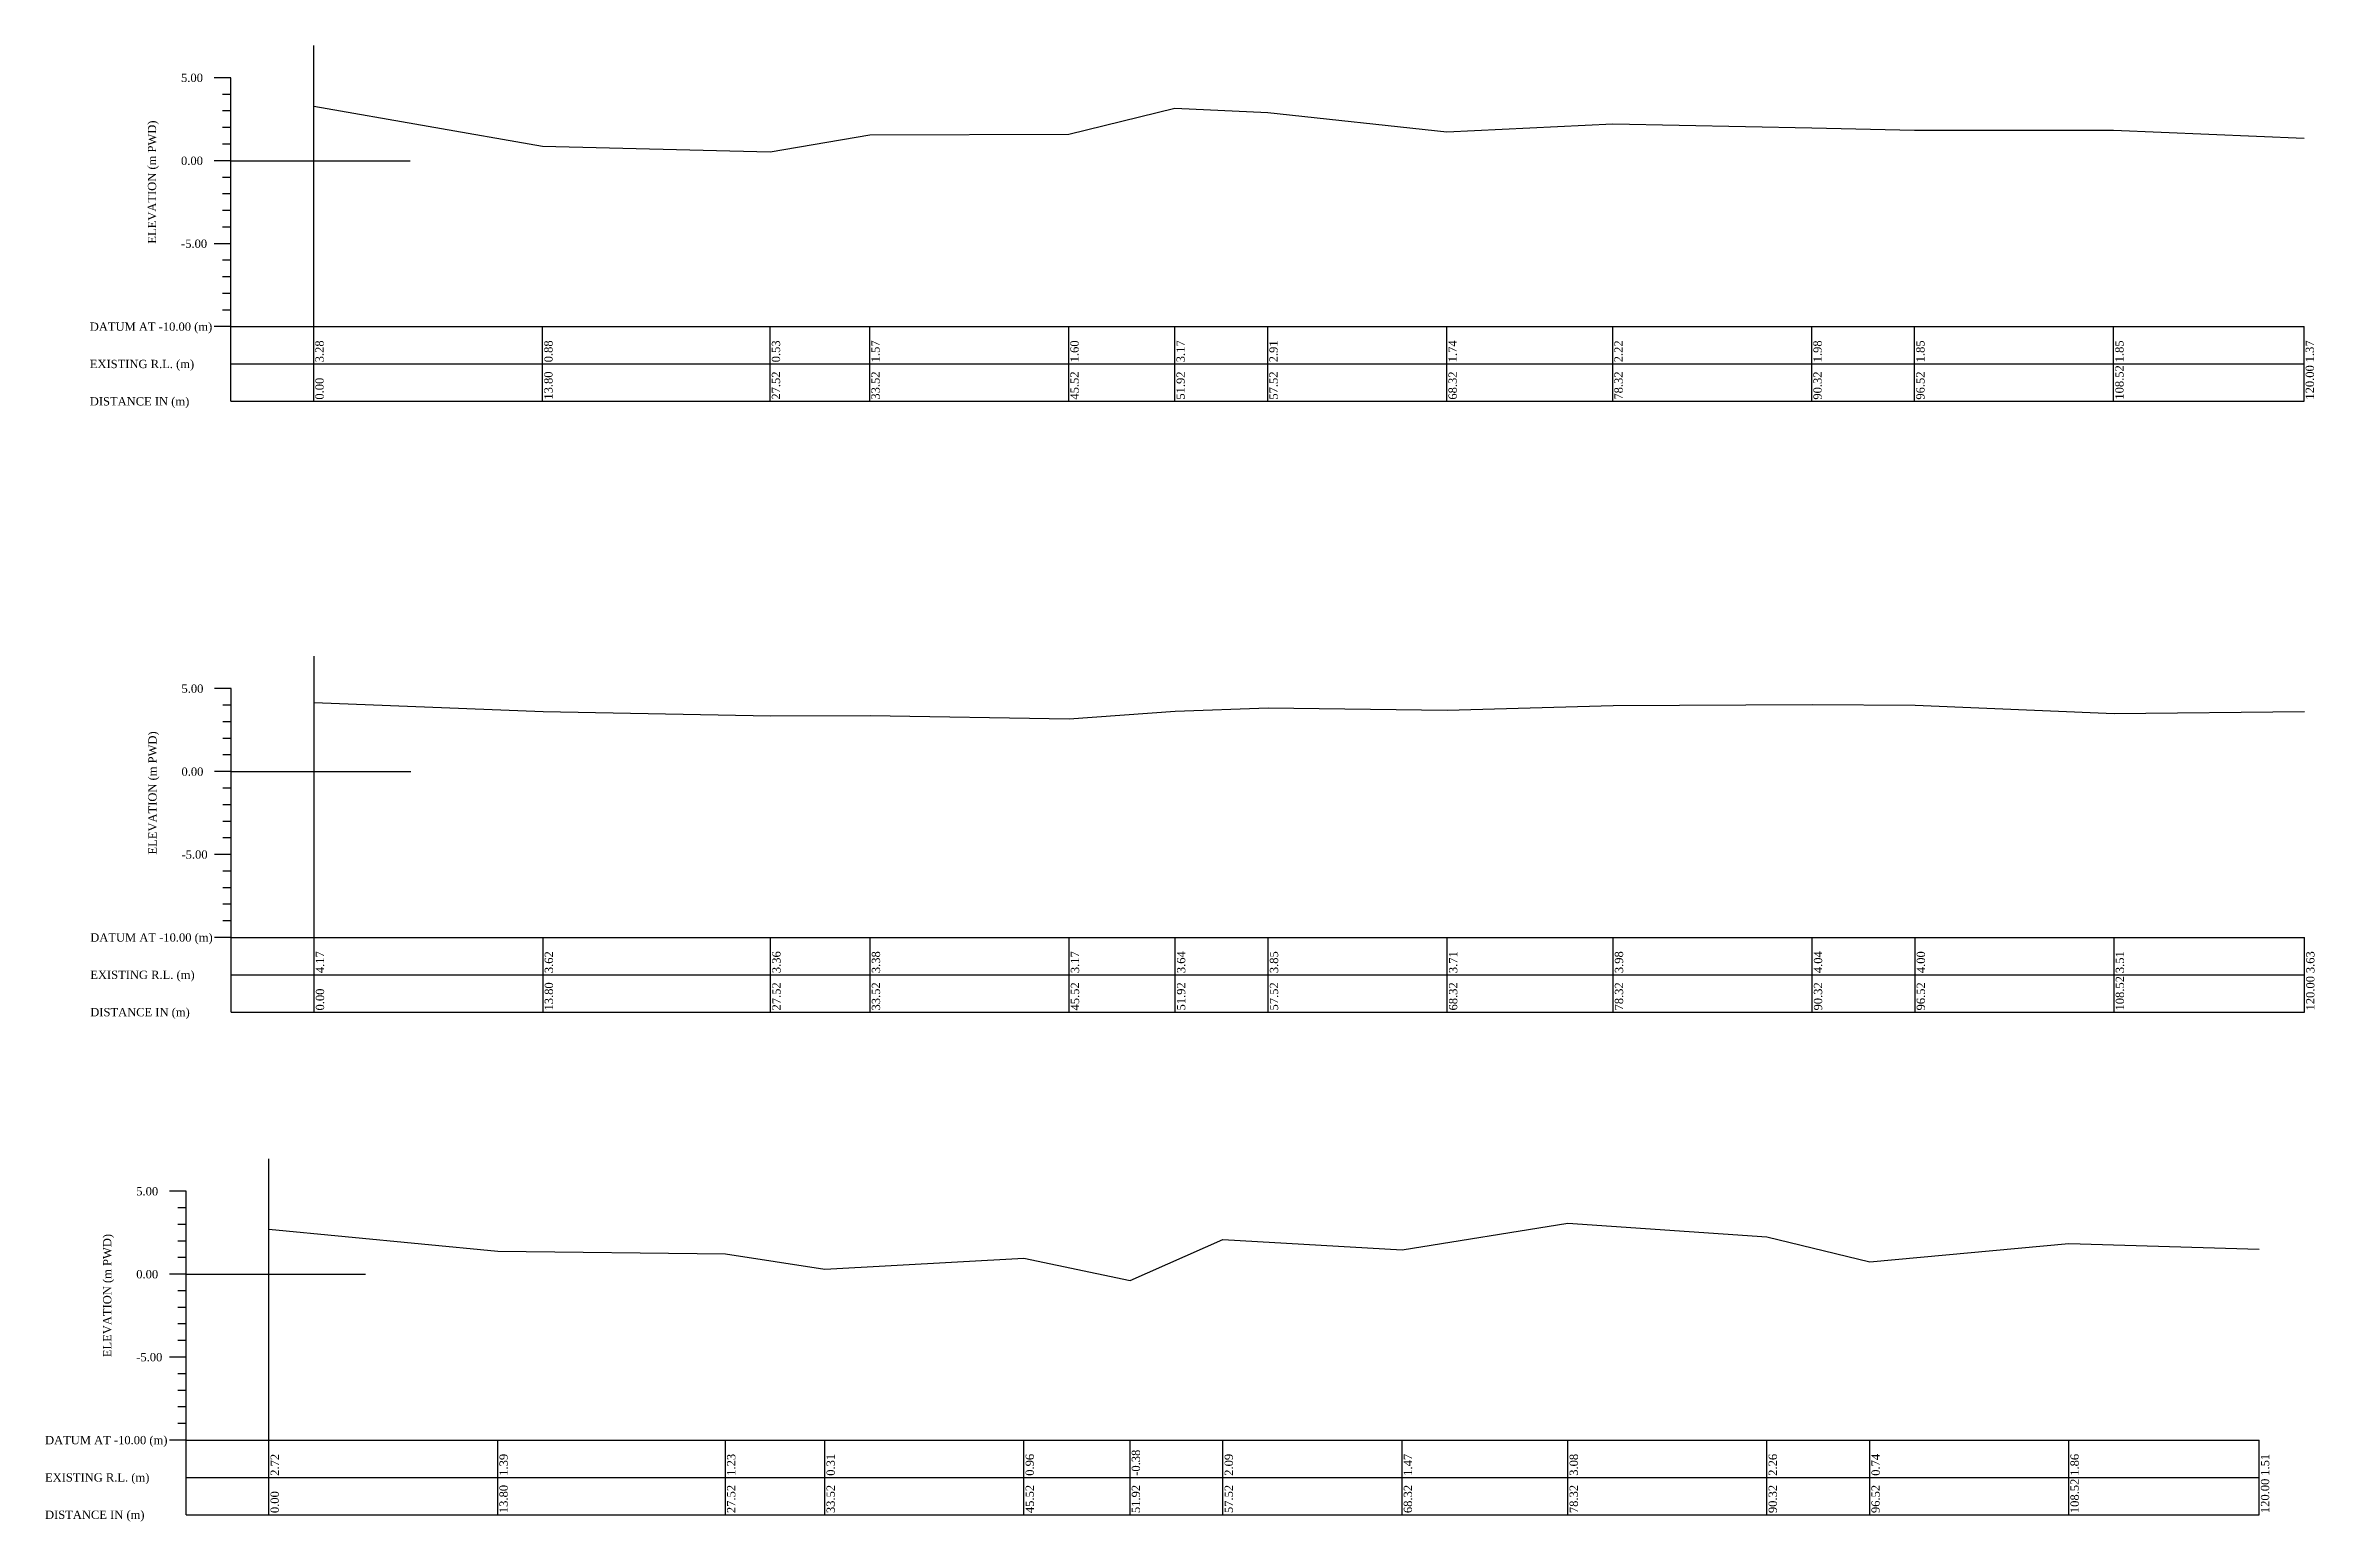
# Model space of a CAD drawing. Header units: metres. Extents: x -148477 to 168932, y -55673 to -2736.
# Drawn here: x -25330.7 to -25193.9, y -16776.9 to -16687.9 of the extents above; entities that cross this region are included whole.
import ezdxf

# ---------------------------------------------------------------- set-up
doc = ezdxf.new("R2010")
doc.units = ezdxf.units.M
doc.styles.add('liza', font='times.ttf', dxfattribs={"height": 2})

msp = doc.modelspace()

# ---------------------------------------------------------------- texts
at = {"linetype": 'Continuous', "lineweight": -3, "ltscale": 0.5, "char_height": 0.5, "attachment_point": 1, "style": 'liza'}
for s, insert, width in [('5.00', (-25322.5472, -16689.6517), 2), ('0.00', (-25322.5472, -16694.6517), 2), ('-5.00', (-25322.5472, -16699.6517), 2), ('DATUM AT -10.00 (m)', (-25328.0472, -16704.6517), 7.5), ('EXISTING R.L. (m)', (-25328.0472, -16706.9017), 7.5), ('DISTANCE IN (m)', (-25328.0472, -16709.1517), 7.5), ('5.00', (-25322.5195, -16726.4714), 2), ('0.00', (-25322.5195, -16731.4714), 2), ('-5.00', (-25322.5195, -16736.4714), 2), ('DATUM AT -10.00 (m)', (-25328.0195, -16741.4714), 7.5), ('EXISTING R.L. (m)', (-25328.0195, -16743.7214), 7.5), ('DISTANCE IN (m)', (-25328.0195, -16745.9714), 7.5), ('5.00', (-25325.2469, -16756.7678), 2), ('0.00', (-25325.2469, -16761.7678), 2), ('-5.00', (-25325.2469, -16766.7678), 2), ('DATUM AT -10.00 (m)', (-25330.7469, -16771.7678), 7.5), ('EXISTING R.L. (m)', (-25330.7469, -16774.0178), 7.5), ('DISTANCE IN (m)', (-25330.7469, -16776.2678), 7.5)]:
    msp.add_mtext(s, dxfattribs=dict(at, insert=insert, width=width))
at = {"linetype": 'Continuous', "lineweight": -3, "ltscale": 0.5, "char_height": 0.5, "attachment_point": 1, "rotation": 90, "style": 'liza'}
for s, insert, width in [('ELEVATION (m PWD)', (-25324.5472, -16699.9017), 10), ('3.28', (-25314.4472, -16707.0517), 2.15), ('0.88', (-25300.6472, -16707.0517), 2.15), ('0.53', (-25286.9272, -16707.0517), 2.15), ('1.57', (-25280.9272, -16707.0517), 2.15), ('1.60', (-25268.9272, -16707.0517), 2.15), ('3.17', (-25262.5272, -16707.0517), 2.15), ('2.91', (-25256.9272, -16707.0517), 2.15), ('1.74', (-25246.1272, -16707.0517), 2.15), ('2.22', (-25236.1272, -16707.0517), 2.15), ('1.98', (-25224.1272, -16707.0517), 2.15), ('1.85', (-25217.9272, -16707.0517), 2.15), ('1.85', (-25205.9272, -16707.0517), 2.15), ('1.37', (-25194.4472, -16707.0517), 2.15), ('0.00', (-25314.4472, -16709.3017), 2.15), ('13.80', (-25300.6472, -16709.3017), 2.15), ('27.52', (-25286.9272, -16709.3017), 2.15), ('33.52', (-25280.9272, -16709.3017), 2.15), ('45.52', (-25268.9272, -16709.3017), 2.15), ('51.92', (-25262.5272, -16709.3017), 2.15), ('57.52', (-25256.9272, -16709.3017), 2.15), ('68.32', (-25246.1272, -16709.3017), 2.15), ('78.32', (-25236.1272, -16709.3017), 2.15), ('90.32', (-25224.1272, -16709.3017), 2.15), ('96.52', (-25217.9272, -16709.3017), 2.15), ('108.52', (-25205.9272, -16709.3017), 2.15), ('120.00', (-25194.4472, -16709.3017), 2.15), ('ELEVATION (m PWD)', (-25324.5195, -16736.7214), 10), ('4.17', (-25314.4195, -16743.8714), 2.15), ('3.62', (-25300.6195, -16743.8714), 2.15), ('3.36', (-25286.8995, -16743.8714), 2.15), ('3.38', (-25280.8995, -16743.8714), 2.15), ('3.17', (-25268.8995, -16743.8714), 2.15), ('3.64', (-25262.4995, -16743.8714), 2.15), ('3.85', (-25256.8995, -16743.8714), 2.15), ('3.71', (-25246.0995, -16743.8714), 2.15), ('3.98', (-25236.0995, -16743.8714), 2.15), ('4.04', (-25224.0995, -16743.8714), 2.15), ('4.00', (-25217.8995, -16743.8714), 2.15), ('3.51', (-25205.8995, -16743.8714), 2.15), ('3.63', (-25194.4195, -16743.8714), 2.15), ('0.00', (-25314.4195, -16746.1214), 2.15), ('13.80', (-25300.6195, -16746.1214), 2.15), ('27.52', (-25286.8995, -16746.1214), 2.15), ('33.52', (-25280.8995, -16746.1214), 2.15), ('45.52', (-25268.8995, -16746.1214), 2.15), ('51.92', (-25262.4995, -16746.1214), 2.15), ('57.52', (-25256.8995, -16746.1214), 2.15), ('68.32', (-25246.0995, -16746.1214), 2.15), ('78.32', (-25236.0995, -16746.1214), 2.15), ('90.32', (-25224.0995, -16746.1214), 2.15), ('96.52', (-25217.8995, -16746.1214), 2.15), ('108.52', (-25205.8995, -16746.1214), 2.15), ('120.00', (-25194.4195, -16746.1214), 2.15), ('ELEVATION (m PWD)', (-25327.2469, -16767.0178), 10), ('2.72', (-25317.1469, -16774.1678), 2.15), ('1.39', (-25303.3469, -16774.1678), 2.15), ('1.23', (-25289.6269, -16774.1678), 2.15), ('0.31', (-25283.6269, -16774.1678), 2.15), ('0.96', (-25271.6269, -16774.1678), 2.15), ('-0.38', (-25265.2269, -16774.1678), 2.15), ('2.09', (-25259.6269, -16774.1678), 2.15), ('1.47', (-25248.8269, -16774.1678), 2.15), ('3.08', (-25238.8269, -16774.1678), 2.15), ('2.26', (-25226.8269, -16774.1678), 2.15), ('0.74', (-25220.6269, -16774.1678), 2.15), ('1.86', (-25208.6269, -16774.1678), 2.15), ('1.51', (-25197.1469, -16774.1678), 2.15), ('13.80', (-25303.3469, -16776.4178), 2.15), ('27.52', (-25289.6269, -16776.4178), 2.15), ('33.52', (-25283.6269, -16776.4178), 2.15), ('45.52', (-25271.6269, -16776.4178), 2.15), ('51.92', (-25265.2269, -16776.4178), 2.15), ('57.52', (-25259.6269, -16776.4178), 2.15), ('68.32', (-25248.8269, -16776.4178), 2.15), ('78.32', (-25238.8269, -16776.4178), 2.15), ('90.32', (-25226.8269, -16776.4178), 2.15), ('96.52', (-25220.6269, -16776.4178), 2.15), ('108.52', (-25208.6269, -16776.4178), 2.15), ('120.00', (-25197.1469, -16776.4178), 2.15), ('0.00', (-25317.1469, -16776.4178), 2.15)]:
    msp.add_mtext(s, dxfattribs=dict(at, insert=insert, width=width))

# ---------------------------------------------------------------- linework, layer by layer
at = {"linetype": 'Continuous', "lineweight": -3, "ltscale": 0.5}
for p, q in [((-25314.5472, -16704.9017), (-25314.5472, -16687.9486)), ((-25319.5472, -16689.9017), (-25320.5472, -16689.9017)), ((-25319.5472, -16709.4017), (-25319.5472, -16689.9017)), ((-25319.5472, -16690.9017), (-25320.0472, -16690.9017)), ((-25319.5472, -16691.9017), (-25320.0472, -16691.9017)), ((-25319.5472, -16692.9017), (-25320.0472, -16692.9017)), ((-25319.5472, -16693.9017), (-25320.0472, -16693.9017)), ((-25319.5472, -16694.9017), (-25320.5472, -16694.9017)), ((-25319.5472, -16694.9017), (-25308.7251, -16694.9017)), ((-25319.5472, -16695.9017), (-25320.0472, -16695.9017)), ((-25319.5472, -16696.9017), (-25320.0472, -16696.9017)), ((-25319.5472, -16697.9017), (-25320.0472, -16697.9017)), ((-25319.5472, -16698.9017), (-25320.0472, -16698.9017)), ((-25319.5472, -16699.9017), (-25320.5472, -16699.9017)), ((-25319.5472, -16700.9017), (-25320.0472, -16700.9017)), ((-25319.5472, -16701.9017), (-25320.0472, -16701.9017)), ((-25319.5472, -16702.9017), (-25320.0472, -16702.9017)), ((-25319.5472, -16703.9017), (-25320.0472, -16703.9017)), ((-25319.5472, -16704.9017), (-25320.5472, -16704.9017)), ((-25319.5472, -16704.9017), (-25194.5472, -16704.9017)), ((-25314.5472, -16709.4017), (-25314.5472, -16704.9017)), ((-25300.7472, -16709.4017), (-25300.7472, -16704.9017)), ((-25287.0272, -16709.4017), (-25287.0272, -16704.9017)), ((-25281.0272, -16709.4017), (-25281.0272, -16704.9017)), ((-25269.0272, -16709.4017), (-25269.0272, -16704.9017)), ((-25262.6272, -16709.4017), (-25262.6272, -16704.9017)), ((-25257.0272, -16709.4017), (-25257.0272, -16704.9017)), ((-25246.2272, -16709.4017), (-25246.2272, -16704.9017)), ((-25236.2272, -16709.4017), (-25236.2272, -16704.9017)), ((-25224.2272, -16709.4017), (-25224.2272, -16704.9017)), ((-25218.0272, -16709.4017), (-25218.0272, -16704.9017)), ((-25206.0272, -16709.4017), (-25206.0272, -16704.9017)), ((-25194.5472, -16709.4017), (-25194.5472, -16704.9017)), ((-25319.5472, -16707.1517), (-25194.5472, -16707.1517)), ((-25319.5472, -16709.4017), (-25194.5472, -16709.4017)), ((-25314.5195, -16741.7214), (-25314.5195, -16724.7683)), ((-25319.5195, -16726.7214), (-25320.5195, -16726.7214)), ((-25319.5195, -16746.2214), (-25319.5195, -16726.7214)), ((-25319.5195, -16727.7214), (-25320.0195, -16727.7214)), ((-25319.5195, -16728.7214), (-25320.0195, -16728.7214)), ((-25319.5195, -16729.7214), (-25320.0195, -16729.7214)), ((-25319.5195, -16730.7214), (-25320.0195, -16730.7214)), ((-25319.5195, -16731.7214), (-25320.5195, -16731.7214)), ((-25319.5195, -16731.7214), (-25308.6974, -16731.7214)), ((-25319.5195, -16732.7214), (-25320.0195, -16732.7214)), ((-25319.5195, -16733.7214), (-25320.0195, -16733.7214)), ((-25319.5195, -16734.7214), (-25320.0195, -16734.7214)), ((-25319.5195, -16736.7214), (-25320.5195, -16736.7214)), ((-25319.5195, -16735.7214), (-25320.0195, -16735.7214)), ((-25319.5195, -16737.7214), (-25320.0195, -16737.7214)), ((-25319.5195, -16738.7214), (-25320.0195, -16738.7214)), ((-25319.5195, -16739.7214), (-25320.0195, -16739.7214)), ((-25319.5195, -16740.7214), (-25320.0195, -16740.7214)), ((-25319.5195, -16741.7214), (-25320.5195, -16741.7214)), ((-25319.5195, -16741.7214), (-25194.5195, -16741.7214)), ((-25314.5195, -16746.2214), (-25314.5195, -16741.7214)), ((-25300.7195, -16746.2214), (-25300.7195, -16741.7214)), ((-25286.9995, -16746.2214), (-25286.9995, -16741.7214)), ((-25280.9995, -16746.2214), (-25280.9995, -16741.7214)), ((-25268.9995, -16746.2214), (-25268.9995, -16741.7214)), ((-25262.5995, -16746.2214), (-25262.5995, -16741.7214)), ((-25256.9995, -16746.2214), (-25256.9995, -16741.7214)), ((-25246.1995, -16746.2214), (-25246.1995, -16741.7214)), ((-25236.1995, -16746.2214), (-25236.1995, -16741.7214)), ((-25224.1995, -16746.2214), (-25224.1995, -16741.7214)), ((-25217.9995, -16746.2214), (-25217.9995, -16741.7214)), ((-25205.9995, -16746.2214), (-25205.9995, -16741.7214)), ((-25194.5195, -16746.2214), (-25194.5195, -16741.7214)), ((-25319.5195, -16743.9714), (-25194.5195, -16743.9714)), ((-25319.5195, -16746.2214), (-25194.5195, -16746.2214)), ((-25317.2469, -16772.0178), (-25317.2469, -16755.0647)), ((-25322.2469, -16757.0178), (-25323.2469, -16757.0178)), ((-25322.2469, -16776.5178), (-25322.2469, -16757.0178)), ((-25322.2469, -16758.0178), (-25322.7469, -16758.0178)), ((-25322.2469, -16759.0178), (-25322.7469, -16759.0178)), ((-25322.2469, -16760.0178), (-25322.7469, -16760.0178)), ((-25322.2469, -16761.0178), (-25322.7469, -16761.0178)), ((-25322.2469, -16762.0178), (-25323.2469, -16762.0178)), ((-25322.2469, -16762.0178), (-25311.4248, -16762.0178)), ((-25322.2469, -16763.0178), (-25322.7469, -16763.0178)), ((-25322.2469, -16764.0178), (-25322.7469, -16764.0178)), ((-25322.2469, -16765.0178), (-25322.7469, -16765.0178)), ((-25322.2469, -16766.0178), (-25322.7469, -16766.0178)), ((-25322.2469, -16767.0178), (-25323.2469, -16767.0178)), ((-25322.2469, -16768.0178), (-25322.7469, -16768.0178)), ((-25322.2469, -16769.0178), (-25322.7469, -16769.0178)), ((-25322.2469, -16770.0178), (-25322.7469, -16770.0178)), ((-25322.2469, -16772.0178), (-25323.2469, -16772.0178)), ((-25322.2469, -16771.0178), (-25322.7469, -16771.0178)), ((-25322.2469, -16772.0178), (-25197.2469, -16772.0178)), ((-25317.2469, -16776.5178), (-25317.2469, -16772.0178)), ((-25303.4469, -16776.5178), (-25303.4469, -16772.0178)), ((-25289.7269, -16776.5178), (-25289.7269, -16772.0178)), ((-25283.7269, -16776.5178), (-25283.7269, -16772.0178)), ((-25271.7269, -16776.5178), (-25271.7269, -16772.0178)), ((-25265.3269, -16776.5178), (-25265.3269, -16772.0178)), ((-25259.7269, -16776.5178), (-25259.7269, -16772.0178)), ((-25248.9269, -16776.5178), (-25248.9269, -16772.0178)), ((-25238.9269, -16776.5178), (-25238.9269, -16772.0178)), ((-25226.9269, -16776.5178), (-25226.9269, -16772.0178)), ((-25220.7269, -16776.5178), (-25220.7269, -16772.0178)), ((-25208.7269, -16776.5178), (-25208.7269, -16772.0178)), ((-25197.2469, -16776.5178), (-25197.2469, -16772.0178)), ((-25322.2469, -16774.2678), (-25197.2469, -16774.2678)), ((-25322.2469, -16776.5178), (-25197.2469, -16776.5178))]:
    msp.add_line(p, q, dxfattribs=at)
at = {"color": 2, "linetype": 'Continuous', "lineweight": -3, "ltscale": 0.5}
msp.add_lwpolyline([(-25314.5472, -16691.6217), (-25300.7472, -16694.0217), (-25287.0272, -16694.3717), (-25281.0272, -16693.3317), (-25269.0272, -16693.3017), (-25262.6272, -16691.7317), (-25257.0272, -16691.9917), (-25246.2272, -16693.1617), (-25236.2272, -16692.6817), (-25224.2272, -16692.9217), (-25218.0272, -16693.0517), (-25206.0272, -16693.0517), (-25194.5472, -16693.5317)], dxfattribs=at)
at = {"color": 3, "linetype": 'Continuous', "lineweight": -3, "ltscale": 0.5}
msp.add_lwpolyline([(-25314.5195, -16727.5514), (-25300.7195, -16728.1014), (-25286.9995, -16728.3614), (-25280.9995, -16728.3414), (-25268.9995, -16728.5514), (-25262.5995, -16728.0814), (-25256.9995, -16727.8714), (-25246.1995, -16728.0114), (-25236.1995, -16727.7414), (-25224.1995, -16727.6814), (-25217.9995, -16727.7214), (-25205.9995, -16728.2114), (-25194.5195, -16728.0914)], dxfattribs=at)
at = {"color": 6, "linetype": 'Continuous', "lineweight": -3, "ltscale": 0.5}
msp.add_lwpolyline([(-25317.2469, -16759.2978), (-25303.4469, -16760.6278), (-25289.7269, -16760.7878), (-25283.7269, -16761.7078), (-25271.7269, -16761.0578), (-25265.3269, -16762.3978), (-25259.7269, -16759.9278), (-25248.9269, -16760.5478), (-25238.9269, -16758.9378), (-25226.9269, -16759.7578), (-25220.7269, -16761.2778), (-25208.7269, -16760.1578), (-25197.2469, -16760.5078)], dxfattribs=at)

msp.set_redraw_order([(e.dxf.handle, doc.entitydb.next_handle()) for e in msp.query("TEXT MTEXT ATTDEF DIMENSION ARC_DIMENSION")])  # texts and dimensions are drawn at this point

doc.saveas('drawing.dxf')
